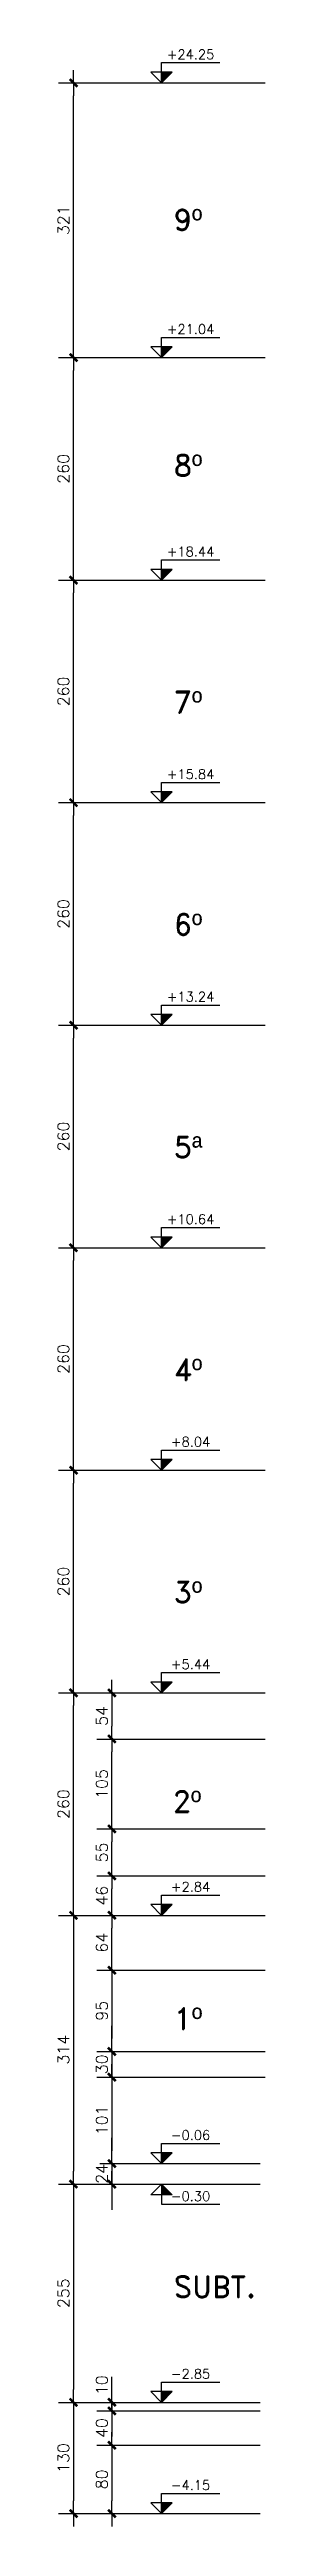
# Model space of a CAD drawing. Header units: millimetres. Extents: x 120 to 6193, y 171 to 3610.
# Drawn here: x 120 to 365, y 380 to 3274 of the extents above; entities that cross this region are included whole.
import ezdxf
from ezdxf.enums import TextEntityAlignment as Align

# ---------------------------------------------------------------- set-up
doc = ezdxf.new("R2010")
doc.units = ezdxf.units.MM
doc.header["$LTSCALE"] = 0.5
for name, color, linetype in [('COTAS1', 2, 'Continuous'), ('Cotas2', 1, 'Continuous'), ('NIVELES', 3, 'Continuous'), ('textos2', 2, 'Continuous')]:
    doc.layers.add(name, color=color, linetype=linetype)
doc.styles.add('ROMAND', font='romand')
doc.styles.add('ROMANS', font='romans')
doc.dimstyles.new('ING50', dxfattribs={"dimscale": 50, "dimtxt": 0.27, "dimasz": 0.3, "dimexe": 0.2, "dimexo": 1, "dimgap": 0.1, "dimtad": 1, "dimzin": 12, "dimdsep": 46, "dimtxsty": 'ROMANS', "dimblk1": 'TICK1', "dimblk2": 'TICK1', "dimsah": 1, "dimcen": 0.09, "dimse1": 1, "dimse2": 1, "dimclrd": 2, "dimclre": 4, "dimclrt": 3, "dimadec": 0, "dimazin": 0, "dimtfac": 1, "dimtix": 1, "dimtmove": 2, "dimatfit": 3, "dimldrblk": 'TICK1', "dimfxl": 1, "dimtolj": 1, "dimtzin": 12, "dimarcsym": 0})

msp = doc.modelspace()

# ---------------------------------------------------------------- texts
at = {"layer": 'textos2', "color": 5, "style": 'ROMAND'}
for s, p in [('9º', (258.362, 3062.594)), ('8º', (258.362, 2775.68)), ('7º', (258.362, 2499.193)), ('6º', (258.362, 2239.193)), ('5ª', (258.362, 1979.193)), ('4º', (258.362, 1719.193)), ('3º', (258.362, 1459.193)), ('2º', (257.184, 1214.503)), ('1º', (258.362, 961.208)), ('SUBT.', (258.362, 647.443))]:
    msp.add_text(s, height=25, dxfattribs=at).set_placement(p)

# ---------------------------------------------------------------- blocks, each defined once
blk = doc.blocks.new('nivel-el')
at = {"linetype": 'Continuous'}
blk.add_hatch(color=1, dxfattribs=at).paths.add_polyline_path([(0, 0), (12.5, 12.5), (0, 12.5)])
at = {"color": 3}
blk.add_lwpolyline([(0, 0), (12.5, 12.5), (0, 12.5), (-12.5, 12.5), (0, 0), (0, 12.5), (0, 23.6), (68.4, 23.6)], dxfattribs=at)
at = {"color": 3, "style": 'ROMANS'}
blk.add_attdef('%%P0.00', text='', height=11.2, dxfattribs=at).set_placement((34, 27.7), align=Align.CENTER)
blk = doc.blocks.new('TICK1')
at = {"color": 2}
for points in [[(0, 0), (-1, 0)], [(0, 0), (1, 0)]]:
    blk.add_lwpolyline(points, dxfattribs=at)
at = {"color": 2, "const_width": 0.2}
blk.add_lwpolyline([(-0.3, -0.3), (0.3, 0.3)], dxfattribs=at)
blk = doc.blocks.new('*D74')
at = {"layer": 'COTAS1', "color": 2, "lineweight": -2}
blk.add_line((140.9, 765.1), (140.9, 540.1), dxfattribs=at)
at = {"layer": 'Defpoints', "color": 0}
for p in [(152.5, 780.1), (140.9, 525.1), (152.5, 525.1)]:
    blk.add_point(p, dxfattribs=at)
at = {"layer": 'COTAS1', "color": 2, "lineweight": -2, "xscale": 15, "yscale": 15, "zscale": 15}
for p, rotation in [((140.9, 780.1), 90), ((140.9, 525.1), 270)]:
    blk.add_blockref('TICK1', p, dxfattribs=dict(at, rotation=rotation))
at = {"layer": 'COTAS1', "color": 3, "insert": (129.1, 652.6), "char_height": 13.5, "attachment_point": 5, "rotation": 90, "style": 'ROMANS'}
blk.add_mtext('\\A1;255', dxfattribs=at)
blk = doc.blocks.new('*D75')
at = {"layer": 'COTAS1', "color": 2, "lineweight": -2}
blk.add_line((140.9, 1079.1), (140.9, 795.1), dxfattribs=at)
at = {"layer": 'Defpoints', "color": 0}
for p in [(152.5, 1094.1), (140.9, 780.1), (152.5, 780.1)]:
    blk.add_point(p, dxfattribs=at)
at = {"layer": 'COTAS1', "color": 2, "lineweight": -2, "xscale": 15, "yscale": 15, "zscale": 15}
for p, rotation in [((140.9, 1094.1), 90), ((140.9, 780.1), 270)]:
    blk.add_blockref('TICK1', p, dxfattribs=dict(at, rotation=rotation))
at = {"layer": 'COTAS1', "color": 3, "insert": (129.1, 937.1), "char_height": 13.5, "attachment_point": 5, "rotation": 90, "style": 'ROMANS'}
blk.add_mtext('\\A1;314', dxfattribs=at)
blk = doc.blocks.new('*D76')
at = {"layer": 'COTAS1', "color": 2, "lineweight": -2}
blk.add_line((140.9, 1109.1), (140.9, 1339.1), dxfattribs=at)
at = {"layer": 'Defpoints', "color": 0}
for p in [(140.9, 1354.1), (152.5, 1354.1), (152.5, 1094.1)]:
    blk.add_point(p, dxfattribs=at)
at = {"layer": 'COTAS1', "color": 2, "lineweight": -2, "xscale": 15, "yscale": 15, "zscale": 15}
for p, rotation in [((140.9, 1354.1), 90), ((140.9, 1094.1), 270)]:
    blk.add_blockref('TICK1', p, dxfattribs=dict(at, rotation=rotation))
at = {"layer": 'COTAS1', "color": 3, "insert": (129.1, 1224.1), "char_height": 13.5, "attachment_point": 5, "rotation": 90, "style": 'ROMANS'}
blk.add_mtext('\\A1;260', dxfattribs=at)
blk = doc.blocks.new('*D49')
at = {"layer": 'COTAS1', "color": 2, "lineweight": -2}
blk.add_line((140.9, 1369.1), (140.9, 1599.1), dxfattribs=at)
at = {"layer": 'Defpoints', "color": 0}
for p in [(140.9, 1614.1), (152.5, 1614.1), (152.5, 1354.1)]:
    blk.add_point(p, dxfattribs=at)
at = {"layer": 'COTAS1', "color": 2, "lineweight": -2, "xscale": 15, "yscale": 15, "zscale": 15}
for p, rotation in [((140.9, 1614.1), 90), ((140.9, 1354.1), 270)]:
    blk.add_blockref('TICK1', p, dxfattribs=dict(at, rotation=rotation))
at = {"layer": 'COTAS1', "color": 3, "insert": (129.1, 1484.1), "char_height": 13.5, "attachment_point": 5, "rotation": 90, "style": 'ROMANS'}
blk.add_mtext('\\A1;260', dxfattribs=at)
blk = doc.blocks.new('*D50')
at = {"layer": 'COTAS1', "color": 2, "lineweight": -2}
blk.add_line((140.9, 1629.1), (140.9, 1859.1), dxfattribs=at)
at = {"layer": 'Defpoints', "color": 0}
for p in [(140.9, 1874.1), (152.5, 1874.1), (152.5, 1614.1)]:
    blk.add_point(p, dxfattribs=at)
at = {"layer": 'COTAS1', "color": 2, "lineweight": -2, "xscale": 15, "yscale": 15, "zscale": 15}
for p, rotation in [((140.9, 1874.1), 90), ((140.9, 1614.1), 270)]:
    blk.add_blockref('TICK1', p, dxfattribs=dict(at, rotation=rotation))
at = {"layer": 'COTAS1', "color": 3, "insert": (129.1, 1744.1), "char_height": 13.5, "attachment_point": 5, "rotation": 90, "style": 'ROMANS'}
blk.add_mtext('\\A1;260', dxfattribs=at)
blk = doc.blocks.new('*D51')
at = {"layer": 'COTAS1', "color": 2, "lineweight": -2}
blk.add_line((140.9, 1889.1), (140.9, 2119.1), dxfattribs=at)
at = {"layer": 'Defpoints', "color": 0}
for p in [(140.9, 2134.1), (152.5, 2134.1), (152.5, 1874.1)]:
    blk.add_point(p, dxfattribs=at)
at = {"layer": 'COTAS1', "color": 2, "lineweight": -2, "xscale": 15, "yscale": 15, "zscale": 15}
for p, rotation in [((140.9, 2134.1), 90), ((140.9, 1874.1), 270)]:
    blk.add_blockref('TICK1', p, dxfattribs=dict(at, rotation=rotation))
at = {"layer": 'COTAS1', "color": 3, "insert": (129.1, 2004.1), "char_height": 13.5, "attachment_point": 5, "rotation": 90, "style": 'ROMANS'}
blk.add_mtext('\\A1;260', dxfattribs=at)
blk = doc.blocks.new('*D52')
at = {"layer": 'COTAS1', "color": 2, "lineweight": -2}
blk.add_line((140.9, 2149.1), (140.9, 2379.1), dxfattribs=at)
at = {"layer": 'Defpoints', "color": 0}
for p in [(140.9, 2394.1), (152.5, 2394.1), (152.5, 2134.1)]:
    blk.add_point(p, dxfattribs=at)
at = {"layer": 'COTAS1', "color": 2, "lineweight": -2, "xscale": 15, "yscale": 15, "zscale": 15}
for p, rotation in [((140.9, 2394.1), 90), ((140.9, 2134.1), 270)]:
    blk.add_blockref('TICK1', p, dxfattribs=dict(at, rotation=rotation))
at = {"layer": 'COTAS1', "color": 3, "insert": (129.1, 2264.1), "char_height": 13.5, "attachment_point": 5, "rotation": 90, "style": 'ROMANS'}
blk.add_mtext('\\A1;260', dxfattribs=at)
blk = doc.blocks.new('*D53')
at = {"layer": 'COTAS1', "color": 2, "lineweight": -2}
blk.add_line((140.9, 2409.1), (140.9, 2639.1), dxfattribs=at)
at = {"layer": 'Defpoints', "color": 0}
for p in [(140.9, 2654.1), (152.5, 2654.1), (152.5, 2394.1)]:
    blk.add_point(p, dxfattribs=at)
at = {"layer": 'COTAS1', "color": 2, "lineweight": -2, "xscale": 15, "yscale": 15, "zscale": 15}
for p, rotation in [((140.9, 2654.1), 90), ((140.9, 2394.1), 270)]:
    blk.add_blockref('TICK1', p, dxfattribs=dict(at, rotation=rotation))
at = {"layer": 'COTAS1', "color": 3, "insert": (129.1, 2524.1), "char_height": 13.5, "attachment_point": 5, "rotation": 90, "style": 'ROMANS'}
blk.add_mtext('\\A1;260', dxfattribs=at)
blk = doc.blocks.new('*D66')
at = {"layer": 'COTAS1', "color": 2, "lineweight": -2}
blk.add_line((185.9, 1109.1), (185.9, 1125.1), dxfattribs=at)
at = {"layer": 'Defpoints', "color": 0}
for p in [(185.9, 1140.1), (197.5, 1140.1), (197.5, 1094.1)]:
    blk.add_point(p, dxfattribs=at)
at = {"layer": 'COTAS1', "color": 2, "lineweight": -2, "xscale": 15, "yscale": 15, "zscale": 15}
for p, rotation in [((185.9, 1140.1), 90), ((185.9, 1094.1), 270)]:
    blk.add_blockref('TICK1', p, dxfattribs=dict(at, rotation=rotation))
at = {"layer": 'COTAS1', "color": 3, "insert": (174.1, 1117.1), "char_height": 13.5, "attachment_point": 5, "rotation": 90, "style": 'ROMANS'}
blk.add_mtext('\\A1;46', dxfattribs=at)
blk = doc.blocks.new('*D67')
at = {"layer": 'COTAS1', "color": 2, "lineweight": -2}
blk.add_line((185.9, 1155.1), (185.9, 1180.1), dxfattribs=at)
at = {"layer": 'Defpoints', "color": 0}
for p in [(185.9, 1195.1), (197.5, 1195.1), (197.5, 1140.1)]:
    blk.add_point(p, dxfattribs=at)
at = {"layer": 'COTAS1', "color": 2, "lineweight": -2, "xscale": 15, "yscale": 15, "zscale": 15}
for p, rotation in [((185.9, 1195.1), 90), ((185.9, 1140.1), 270)]:
    blk.add_blockref('TICK1', p, dxfattribs=dict(at, rotation=rotation))
at = {"layer": 'COTAS1', "color": 3, "insert": (174.1, 1167.6), "char_height": 13.5, "attachment_point": 5, "rotation": 90, "style": 'ROMANS'}
blk.add_mtext('\\A1;55', dxfattribs=at)
blk = doc.blocks.new('*D68')
at = {"layer": 'COTAS1', "color": 2, "lineweight": -2}
blk.add_line((185.9, 1210.1), (185.9, 1285.1), dxfattribs=at)
at = {"layer": 'Defpoints', "color": 0}
for p in [(185.9, 1300.1), (197.5, 1300.1), (197.5, 1195.1)]:
    blk.add_point(p, dxfattribs=at)
at = {"layer": 'COTAS1', "color": 2, "lineweight": -2, "xscale": 15, "yscale": 15, "zscale": 15}
for p, rotation in [((185.9, 1300.1), 90), ((185.9, 1195.1), 270)]:
    blk.add_blockref('TICK1', p, dxfattribs=dict(at, rotation=rotation))
at = {"layer": 'COTAS1', "color": 3, "insert": (174.1, 1247.6), "char_height": 13.5, "attachment_point": 5, "rotation": 90, "style": 'ROMANS'}
blk.add_mtext('\\A1;105', dxfattribs=at)
blk = doc.blocks.new('*D69')
at = {"layer": 'COTAS1', "color": 2, "lineweight": -2}
blk.add_line((185.9, 1045.1), (185.9, 1079.1), dxfattribs=at)
at = {"layer": 'Defpoints', "color": 0}
for p in [(185.9, 1094.1), (197.5, 1094.1), (197.5, 1030.1)]:
    blk.add_point(p, dxfattribs=at)
at = {"layer": 'COTAS1', "color": 2, "lineweight": -2, "xscale": 15, "yscale": 15, "zscale": 15}
for p, rotation in [((185.9, 1094.1), 90), ((185.9, 1030.1), 270)]:
    blk.add_blockref('TICK1', p, dxfattribs=dict(at, rotation=rotation))
at = {"layer": 'COTAS1', "color": 3, "insert": (174.1, 1062.1), "char_height": 13.5, "attachment_point": 5, "rotation": 90, "style": 'ROMANS'}
blk.add_mtext('\\A1;64', dxfattribs=at)
blk = doc.blocks.new('*D70')
at = {"layer": 'COTAS1', "color": 2, "lineweight": -2}
blk.add_line((185.9, 1015.1), (185.9, 950.1), dxfattribs=at)
at = {"layer": 'Defpoints', "color": 0}
for p in [(197.5, 1030.1), (185.9, 935.1), (197.5, 935.1)]:
    blk.add_point(p, dxfattribs=at)
at = {"layer": 'COTAS1', "color": 2, "lineweight": -2, "xscale": 15, "yscale": 15, "zscale": 15}
for p, rotation in [((185.9, 1030.1), 90), ((185.9, 935.1), 270)]:
    blk.add_blockref('TICK1', p, dxfattribs=dict(at, rotation=rotation))
at = {"layer": 'COTAS1', "color": 3, "insert": (174.1, 982.6), "char_height": 13.5, "attachment_point": 5, "rotation": 90, "style": 'ROMANS'}
blk.add_mtext('\\A1;95', dxfattribs=at)
blk = doc.blocks.new('*D71')
at = {"layer": 'COTAS1', "color": 2, "lineweight": -2}
for p, q in [((185.9, 950.1), (185.9, 965.1)), ((185.9, 935.1), (185.9, 905.1)), ((185.9, 890.1), (185.9, 875.1))]:
    blk.add_line(p, q, dxfattribs=at)
at = {"layer": 'Defpoints', "color": 0}
for p in [(197.5, 935.1), (185.9, 905.1), (197.5, 905.1)]:
    blk.add_point(p, dxfattribs=at)
at = {"layer": 'COTAS1', "color": 2, "lineweight": -2, "xscale": 15, "yscale": 15, "zscale": 15}
for p, rotation in [((185.9, 935.1), 270), ((185.9, 905.1), 90)]:
    blk.add_blockref('TICK1', p, dxfattribs=dict(at, rotation=rotation))
at = {"layer": 'COTAS1', "color": 3, "insert": (174.1, 920.1), "char_height": 13.5, "attachment_point": 5, "rotation": 90, "style": 'ROMANS'}
blk.add_mtext('\\A1;30', dxfattribs=at)
blk = doc.blocks.new('*D72')
at = {"layer": 'COTAS1', "color": 2, "lineweight": -2}
blk.add_line((185.9, 890.1), (185.9, 819.1), dxfattribs=at)
at = {"layer": 'Defpoints', "color": 0}
for p in [(197.5, 905.1), (185.9, 804.1), (197.5, 804.1)]:
    blk.add_point(p, dxfattribs=at)
at = {"layer": 'COTAS1', "color": 2, "lineweight": -2, "xscale": 15, "yscale": 15, "zscale": 15}
for p, rotation in [((185.9, 905.1), 90), ((185.9, 804.1), 270)]:
    blk.add_blockref('TICK1', p, dxfattribs=dict(at, rotation=rotation))
at = {"layer": 'COTAS1', "color": 3, "insert": (174.1, 854.6), "char_height": 13.5, "attachment_point": 5, "rotation": 90, "style": 'ROMANS'}
blk.add_mtext('\\A1;101', dxfattribs=at)
blk = doc.blocks.new('*D73')
at = {"layer": 'COTAS1', "color": 2, "lineweight": -2}
for p, q in [((185.9, 819.1), (185.9, 834.1)), ((185.9, 804.1), (185.9, 780.1)), ((185.9, 765.1), (185.9, 750.1))]:
    blk.add_line(p, q, dxfattribs=at)
at = {"layer": 'Defpoints', "color": 0}
for p in [(197.5, 804.1), (185.9, 780.1), (197.5, 780.1)]:
    blk.add_point(p, dxfattribs=at)
at = {"layer": 'COTAS1', "color": 2, "lineweight": -2, "xscale": 15, "yscale": 15, "zscale": 15}
for p, rotation in [((185.9, 804.1), 270), ((185.9, 780.1), 90)]:
    blk.add_blockref('TICK1', p, dxfattribs=dict(at, rotation=rotation))
at = {"layer": 'COTAS1', "color": 3, "insert": (174.1, 792.1), "char_height": 13.5, "attachment_point": 5, "rotation": 90, "style": 'ROMANS'}
blk.add_mtext('\\A1;24', dxfattribs=at)
blk = doc.blocks.new('*D9')
at = {"layer": 'COTAS1', "color": 2, "lineweight": -2}
blk.add_line((185.9, 1339.1), (185.9, 1315.1), dxfattribs=at)
at = {"layer": 'Defpoints', "color": 0}
for p in [(197.5, 1354.1), (185.9, 1300.1), (197.5, 1300.1)]:
    blk.add_point(p, dxfattribs=at)
at = {"layer": 'COTAS1', "color": 2, "lineweight": -2, "xscale": 15, "yscale": 15, "zscale": 15}
for p, rotation in [((185.9, 1354.1), 90), ((185.9, 1300.1), 270)]:
    blk.add_blockref('TICK1', p, dxfattribs=dict(at, rotation=rotation))
at = {"layer": 'COTAS1', "color": 3, "insert": (174.1, 1327.1), "char_height": 13.5, "attachment_point": 5, "rotation": 90, "style": 'ROMANS'}
blk.add_mtext('\\A1;54', dxfattribs=at)
blk = doc.blocks.new('*D17')
at = {"layer": 'COTAS1', "color": 2, "lineweight": -2}
blk.add_line((140.9, 510.1), (140.9, 410.1), dxfattribs=at)
at = {"layer": 'Defpoints', "color": 0}
for p in [(152.5, 525.1), (140.9, 395.1), (152.5, 395.1)]:
    blk.add_point(p, dxfattribs=at)
at = {"layer": 'COTAS1', "color": 2, "lineweight": -2, "xscale": 15, "yscale": 15, "zscale": 15}
for p, rotation in [((140.9, 525.1), 90), ((140.9, 395.1), 270)]:
    blk.add_blockref('TICK1', p, dxfattribs=dict(at, rotation=rotation))
at = {"layer": 'COTAS1', "color": 3, "insert": (129.1, 460.1), "char_height": 13.5, "attachment_point": 5, "rotation": 90, "style": 'ROMANS'}
blk.add_mtext('\\A1;130', dxfattribs=at)
blk = doc.blocks.new('*D18')
at = {"layer": 'COTAS1', "color": 2, "lineweight": -2}
blk.add_line((185.9, 460.1), (185.9, 410.1), dxfattribs=at)
at = {"layer": 'Defpoints', "color": 0}
for p in [(197.5, 475.1), (185.9, 395.1), (197.5, 395.1)]:
    blk.add_point(p, dxfattribs=at)
at = {"layer": 'COTAS1', "color": 2, "lineweight": -2, "xscale": 15, "yscale": 15, "zscale": 15}
for p, rotation in [((185.9, 475.1), 90), ((185.9, 395.1), 270)]:
    blk.add_blockref('TICK1', p, dxfattribs=dict(at, rotation=rotation))
at = {"layer": 'COTAS1', "color": 3, "insert": (174.1, 435.1), "char_height": 13.5, "attachment_point": 5, "rotation": 90, "style": 'ROMANS'}
blk.add_mtext('\\A1;80', dxfattribs=at)
blk = doc.blocks.new('*D19')
at = {"layer": 'COTAS1', "color": 2, "lineweight": -2}
blk.add_line((185.9, 500.1), (185.9, 490.1), dxfattribs=at)
at = {"layer": 'Defpoints', "color": 0}
for p in [(197.5, 515.1), (185.9, 475.1), (197.5, 475.1)]:
    blk.add_point(p, dxfattribs=at)
at = {"layer": 'COTAS1', "color": 2, "lineweight": -2, "xscale": 15, "yscale": 15, "zscale": 15}
for p, rotation in [((185.9, 515.1), 90), ((185.9, 475.1), 270)]:
    blk.add_blockref('TICK1', p, dxfattribs=dict(at, rotation=rotation))
at = {"layer": 'COTAS1', "color": 3, "insert": (174.1, 495.1), "char_height": 13.5, "attachment_point": 5, "rotation": 90, "style": 'ROMANS'}
blk.add_mtext('\\A1;40', dxfattribs=at)
blk = doc.blocks.new('*D20')
at = {"layer": 'COTAS1', "color": 2, "lineweight": -2}
for p, q in [((185.9, 540.1), (185.9, 555.1)), ((185.9, 515.1), (185.9, 525.1)), ((185.9, 500.1), (185.9, 485.1))]:
    blk.add_line(p, q, dxfattribs=at)
at = {"layer": 'Defpoints', "color": 0}
for p in [(185.9, 525.1), (197.5, 525.1), (197.5, 515.1)]:
    blk.add_point(p, dxfattribs=at)
at = {"layer": 'COTAS1', "color": 2, "lineweight": -2, "xscale": 15, "yscale": 15, "zscale": 15}
for p, rotation in [((185.9, 525.1), 270), ((185.9, 515.1), 90)]:
    blk.add_blockref('TICK1', p, dxfattribs=dict(at, rotation=rotation))
at = {"layer": 'COTAS1', "color": 3, "insert": (174.1, 545.2), "char_height": 13.5, "attachment_point": 5, "rotation": 90, "style": 'ROMANS'}
blk.add_mtext('\\A1;10', dxfattribs=at)
blk = doc.blocks.new('*D115')
at = {"layer": 'COTAS1', "color": 2, "lineweight": -2}
blk.add_line((140.9, 2669.1), (140.9, 2899.1), dxfattribs=at)
at = {"layer": 'Defpoints', "color": 0}
for p in [(140.9, 2914.1), (152.5, 2914.1), (152.5, 2654.1)]:
    blk.add_point(p, dxfattribs=at)
at = {"layer": 'COTAS1', "color": 2, "lineweight": -2, "xscale": 15, "yscale": 15, "zscale": 15}
for p, rotation in [((140.9, 2914.1), 90), ((140.9, 2654.1), 270)]:
    blk.add_blockref('TICK1', p, dxfattribs=dict(at, rotation=rotation))
at = {"layer": 'COTAS1', "color": 3, "insert": (129.1, 2784.1), "char_height": 13.5, "attachment_point": 5, "rotation": 90, "style": 'ROMANS'}
blk.add_mtext('\\A1;260', dxfattribs=at)
blk = doc.blocks.new('*D116')
at = {"layer": 'COTAS1', "color": 2, "lineweight": -2}
blk.add_line((140.9, 2929.1), (140.9, 3220.1), dxfattribs=at)
at = {"layer": 'Defpoints', "color": 0}
for p in [(140.9, 3235.1), (152.5, 3235.1), (152.5, 2914.1)]:
    blk.add_point(p, dxfattribs=at)
at = {"layer": 'COTAS1', "color": 2, "lineweight": -2, "xscale": 15, "yscale": 15, "zscale": 15}
for p, rotation in [((140.9, 3235.1), 90), ((140.9, 2914.1), 270)]:
    blk.add_blockref('TICK1', p, dxfattribs=dict(at, rotation=rotation))
at = {"layer": 'COTAS1', "color": 3, "insert": (129.1, 3074.6), "char_height": 13.5, "attachment_point": 5, "rotation": 90, "style": 'ROMANS'}
blk.add_mtext('\\A1;321', dxfattribs=at)

# ---------------------------------------------------------------- dimensions: what is measured, and where the dimension line sits
at = {"layer": 'COTAS1'}
for base, p1, p2, angle, picture, middle in [((140.875, 3235.111), (152.515, 2914.111), (152.515, 3235.111), 270, '*D116', (129.125, 3074.611)), ((140.875, 2914.111), (152.515, 2654.111), (152.515, 2914.111), 270, '*D115', (129.125, 2784.111)), ((140.875, 2654.111), (152.515, 2394.111), (152.515, 2654.111), 270, '*D53', (129.125, 2524.111)), ((140.875, 2394.111), (152.515, 2134.111), (152.515, 2394.111), 270, '*D52', (129.125, 2264.111)), ((140.875, 2134.111), (152.515, 1874.111), (152.515, 2134.111), 270, '*D51', (129.125, 2004.111)), ((140.875, 1874.111), (152.515, 1614.111), (152.515, 1874.111), 270, '*D50', (129.125, 1744.111)), ((140.875, 1614.111), (152.515, 1354.111), (152.515, 1614.111), 270, '*D49', (129.125, 1484.111)), ((140.875, 1354.111), (152.515, 1094.111), (152.515, 1354.111), 270, '*D76', (129.125, 1224.111)), ((185.875, 1300.111), (197.515, 1354.111), (197.515, 1300.111), 90, '*D9', (174.125, 1327.111)), ((185.875, 1300.111), (197.515, 1195.111), (197.515, 1300.111), 270, '*D68', (174.125, 1247.611)), ((185.875, 1195.111), (197.515, 1140.111), (197.515, 1195.111), 270, '*D67', (174.125, 1167.611)), ((185.875, 1140.111), (197.515, 1094.111), (197.515, 1140.111), 270, '*D66', (174.125, 1117.111)), ((140.875, 780.111), (152.515, 1094.111), (152.515, 780.111), 90, '*D75', (129.125, 937.111)), ((185.875, 1094.111), (197.515, 1030.111), (197.515, 1094.111), 270, '*D69', (174.125, 1062.111)), ((185.875, 935.111), (197.515, 1030.111), (197.515, 935.111), 90, '*D70', (174.125, 982.611)), ((185.875, 905.111), (197.515, 935.111), (197.515, 905.111), 90, '*D71', (174.125, 920.111)), ((185.875, 804.111), (197.515, 905.111), (197.515, 804.111), 90, '*D72', (174.125, 854.611)), ((185.875, 780.111), (197.515, 804.111), (197.515, 780.111), 90, '*D73', (174.125, 792.111)), ((140.875, 525.111), (152.515, 780.111), (152.515, 525.111), 90, '*D74', (129.125, 652.611)), ((140.875, 395.111), (152.515, 525.111), (152.515, 395.111), 90, '*D17', (129.125, 460.111)), ((185.875, 475.111), (197.515, 515.111), (197.515, 475.111), 90, '*D19', (174.125, 495.111)), ((185.875, 395.111), (197.515, 475.111), (197.515, 395.111), 90, '*D18', (174.125, 435.111))]:
    dim = msp.add_linear_dim(base=base, p1=p1, p2=p2, angle=angle, dimstyle='ING50', dxfattribs=at)
    dim.commit()
    dim.dimension.update_dxf_attribs({"geometry": picture, "text_midpoint": middle})
dim = msp.add_linear_dim(base=(185.875, 525.111), p1=(197.515, 515.111), p2=(197.515, 525.111), angle=270, dimstyle='ING50', dxfattribs=at)
dim.commit()
dim.dimension.update_dxf_attribs({"geometry": '*D20', "text_midpoint": (174.125, 545.176), "dimtype": 160})

# ---------------------------------------------------------------- linework, layer by layer
at = {"layer": 'Cotas2'}
for p, q in [((123.417, 3235.111), (365.447, 3235.111)), ((123.417, 2914.111), (365.447, 2914.111)), ((123.417, 2654.111), (365.447, 2654.111)), ((123.417, 2394.111), (365.447, 2394.111)), ((123.417, 2134.111), (365.447, 2134.111)), ((123.417, 1874.111), (365.447, 1874.111)), ((123.417, 1614.111), (365.447, 1614.111)), ((123.417, 1354.111), (365.447, 1354.111)), ((168.417, 1300.111), (365.447, 1300.111)), ((168.417, 1195.111), (365.447, 1195.111)), ((168.417, 1140.111), (365.447, 1140.111)), ((123.417, 1094.111), (365.447, 1094.111)), ((168.417, 1030.111), (365.447, 1030.111)), ((168.417, 935.111), (365.447, 935.111)), ((168.417, 905.111), (365.447, 905.111)), ((171.783, 804.111), (359.617, 804.111)), ((123.417, 780.111), (359.617, 780.111)), ((123.417, 525.111), (359.617, 525.111)), ((168.417, 515.111), (359.617, 515.111)), ((168.417, 475.111), (359.617, 475.111)), ((123.417, 395.111), (359.617, 395.111))]:
    msp.add_line(p, q, dxfattribs=at)

# ---------------------------------------------------------------- block references
at = {"layer": 'NIVELES'}
for p, values in [((244.067, 3235.111), {'%%P0.00': '+24.25'}), ((244.067, 2914.111), {'%%P0.00': '+21.04'}), ((244.067, 2654.111), {'%%P0.00': '+18.44'}), ((244.067, 2394.111), {'%%P0.00': '+15.84'}), ((244.067, 2134.111), {'%%P0.00': '+13.24'}), ((244.067, 1874.111), {'%%P0.00': '+10.64'}), ((244.067, 1614.111), {'%%P0.00': '+8.04'}), ((244.067, 1354.111), {'%%P0.00': '+5.44'}), ((244.067, 1094.111), {'%%P0.00': '+2.84'}), ((244.067, 804.111), {'%%P0.00': '-0.06'}), ((244.067, 525.111), {'%%P0.00': '-2.85'}), ((244.067, 395.111), {'%%P0.00': '-4.15'})]:
    msp.add_blockref('nivel-el', p, dxfattribs=at).add_auto_attribs(values)
ref = msp.add_blockref('nivel-el', (244.067, 780.111), dxfattribs=dict(at, xscale=-1, rotation=180))
ref.add_attrib('%%P0.00', '-0.30', dxfattribs={"layer": '0', "color": 3, "height": 11.25, "style": 'ROMANS'}).set_placement((278.029, 760.22), align=Align.CENTER)

msp.set_redraw_order([(e.dxf.handle, doc.entitydb.next_handle()) for e in msp.query("TEXT MTEXT ATTDEF DIMENSION ARC_DIMENSION")])  # texts and dimensions are drawn at this point

doc.saveas('drawing.dxf')
